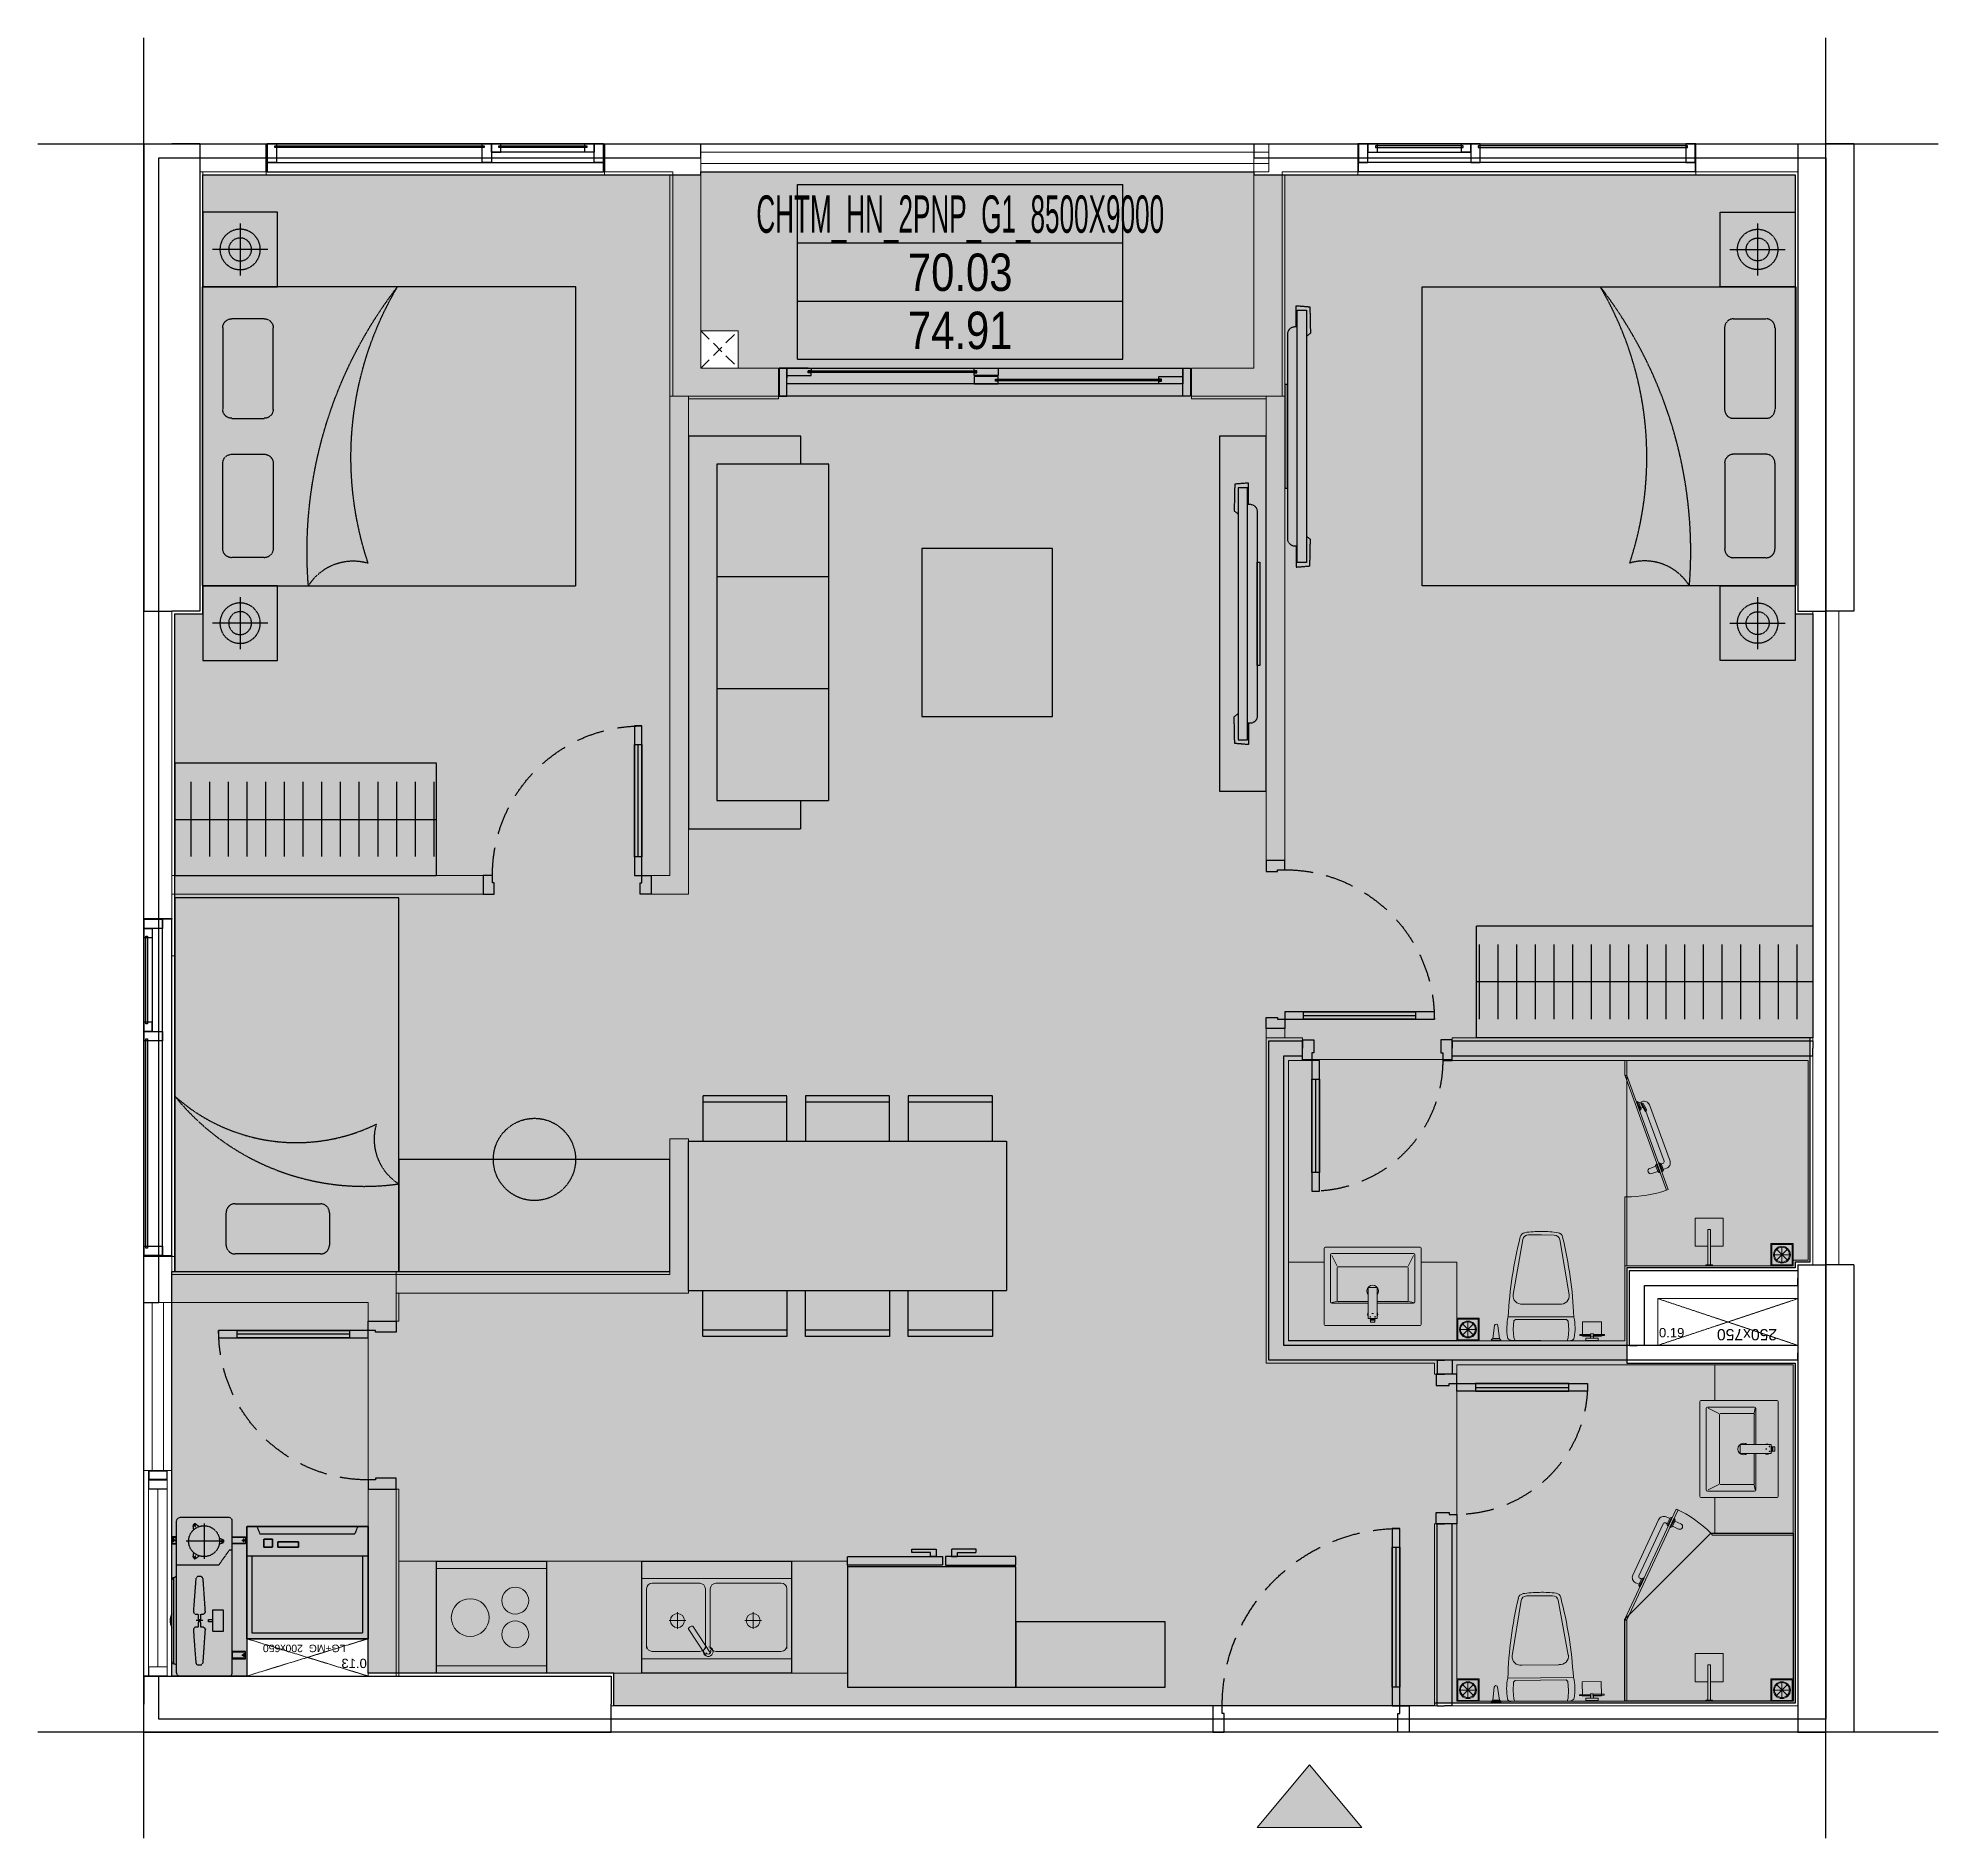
# Model space of a CAD drawing. Header units: millimetres. Extents: x -567 to 9600, y -567 to 9067.
import ezdxf
from ezdxf.enums import TextEntityAlignment as Align

# ---------------------------------------------------------------- set-up
doc = ezdxf.new("R2010")
doc.units = ezdxf.units.MM
for name, pattern in [('3PN B$0$HIDDENX2', [0.75, 0.5, -0.25]), ('DHDASHED4', [1.6, 0.8, -0.8]), ('HIDDEN', [9.525, 6.35, -3.175]), ('Xref Y2-Y4 ME$0$Xref MB Y2.Y4$0$Xr_truc thang N3 tang dien hinh$0$T-Can ho$0$HIDDEN3', [0.2, 0.1, -0.1])]:
    doc.linetypes.add(name, pattern=pattern)
doc.layers.get('0').update_dxf_attribs({"color": 231})
doc.layers.get('DefPoints').update_dxf_attribs({"color": 191})
doc.layers.add('2pn+g2', color=7, linetype='Continuous', true_color=0xeecdb4)
doc.layers.add('A-AREA-SPACE', color=130, linetype='Continuous', plot=False)
doc.layers.add('A-AREA-WALL-CENTER', color=210, linetype='Continuous', plot=False)
for name, color, linetype in [('A-CONC', 2, 'Continuous'), ('A-DOOR', 142, 'Continuous'), ('A-FURN', 251, 'DHDASHED4'), ('A-WALL', 1, 'Continuous')]:
    doc.layers.add(name, color=color, linetype=linetype)
for name, color, linetype, lineweight in [('A-EQPM', 127, 'Continuous', 9), ('A-FNSH', 253, 'Continuous', 9), ('A-Hatch mau co cau', 7, 'Continuous', 9), ('A-HIDD', 45, 'HIDDEN', 9), ('A-RAIL', 153, 'Continuous', 9), ('A-Truc ky thuat', 162, 'Continuous', 0), ('A-WALL-INT', 31, 'Continuous', 20), ('A-WALL-PRTN', 6, 'Continuous', 9)]:
    doc.layers.add(name, color=color, linetype=linetype, lineweight=lineweight)
doc.styles.add('VTK_Arial', font='arial.ttf', dxfattribs={"width": 0.8})
doc.styles.add('Xref Y2-Y4 ME$0$Xref MB Y2.Y4$0$Xr_truc thang N3 tang dien hinh$0$T-Can ho$0$Arial', font='arial.ttf')

# ---------------------------------------------------------------- blocks, each defined once
blk = doc.blocks.new('DT-CAN')
at = {"layer": 'DefPoints'}
for p, q in [((-871, 0), (871, 0)), ((-871, -934), (-871, 0)), ((871, -934), (871, 0)), ((-871, -311), (871, -311)), ((-871, -623), (871, -623)), ((-871, -934), (871, -934))]:
    blk.add_line(p, q, dxfattribs=at)
at = {"layer": 'DefPoints', "color": 7, "style": 'VTK_Arial', "width": 0.5}
blk.add_attdef('LOAICAN', text='', height=200, dxfattribs=at).set_placement((0, -258), align=Align.CENTER)
at = {"layer": 'DefPoints', "color": 5, "style": 'VTK_Arial', "width": 0.8}
blk.add_attdef('DT-TT', text='', height=200, dxfattribs=at).set_placement((0, -569), align=Align.CENTER)
at = {"layer": 'DefPoints', "color": 6, "style": 'VTK_Arial', "width": 0.8}
blk.add_attdef('DT-TIM', text='', height=200, dxfattribs=at).set_placement((0, -880), align=Align.CENTER)
blk = doc.blocks.new('*U42')
blk.add_lwpolyline([(0, 0), (0, 250), (750, 250), (750, 0)], close=True)
at = {"linetype": 'Xref Y2-Y4 ME$0$Xref MB Y2.Y4$0$Xr_truc thang N3 tang dien hinh$0$T-Can ho$0$HIDDEN3'}
for points in [[(0, 0), (750, 250)], [(0, 250), (750, 0)]]:
    blk.add_lwpolyline(points, dxfattribs=at)
at = {"style": 'Xref Y2-Y4 ME$0$Xref MB Y2.Y4$0$Xr_truc thang N3 tang dien hinh$0$T-Can ho$0$Arial'}
blk.add_text('0.19', height=50, dxfattribs=at).set_placement((7, 43))
blk.add_attdef('--', text='', height=88, dxfattribs=at).set_placement((127, 190), align=Align.MIDDLE_CENTER)
blk = doc.blocks.new('*U8')
blk.add_lwpolyline([(0, 0), (0, 200), (650, 200), (650, 0)], close=True)
at = {"linetype": 'Xref Y2-Y4 ME$0$Xref MB Y2.Y4$0$Xr_truc thang N3 tang dien hinh$0$T-Can ho$0$HIDDEN3'}
for points in [[(0, 0), (650, 200)], [(0, 200), (650, 0)]]:
    blk.add_lwpolyline(points, dxfattribs=at)
at = {"style": 'Xref Y2-Y4 ME$0$Xref MB Y2.Y4$0$Xr_truc thang N3 tang dien hinh$0$T-Can ho$0$Arial'}
blk.add_text('0.13', height=50, dxfattribs=at).set_placement((7, 43))
blk.add_attdef('--', text='', height=88, dxfattribs=at).set_placement((127, 190), align=Align.MIDDLE_CENTER)
blk = doc.blocks.new('*U44')
at = {"linetype": 'HIDDEN', "ltscale": 0.3}
for p, q in [((86, 500), (86, 101)), ((186, 500), (186, 101)), ((286, 500), (286, 101)), ((386, 500), (386, 101)), ((486, 500), (486, 101)), ((586, 500), (586, 101)), ((686, 500), (686, 101)), ((786, 500), (786, 101)), ((886, 500), (886, 101)), ((986, 500), (986, 101)), ((1086, 500), (1086, 101)), ((1186, 500), (1186, 101)), ((1286, 500), (1286, 101)), ((1386, 500), (1386, 101)), ((0, 300), (1400, 300))]:
    blk.add_line(p, q, dxfattribs=at)
blk.add_lwpolyline([(0, 0), (1400, 0), (1400, 600), (0, 600)], close=True, dxfattribs=at)
blk = doc.blocks.new('*U39')
at = {"linetype": 'HIDDEN', "ltscale": 0.3}
for p, q in [((-750, -150), (-750, -1950)), ((-150, -150), (-750, -150)), ((-150, -1950), (-150, -150)), ((-150, -750), (-750, -750)), ((-150, -1350), (-750, -1350)), ((-750, -1950), (-150, -1950))]:
    blk.add_line(p, q, dxfattribs=at)
blk.add_lwpolyline([(-600, -1950), (-600, -2100), (0, -2100), (0, 0), (-600, 0), (-600, -150)], dxfattribs=at)
blk = doc.blocks.new('*U36')
at = {"linetype": 'HIDDEN', "ltscale": 0.3}
for p, q in [((650, 0), (0, 0)), ((0, 0), (0, -600)), ((0, 0), (0, -444)), ((0, 0), (650, 0)), ((650, -600), (650, 0)), ((650, 0), (650, -444)), ((30, -30), (620, -30)), ((30, -444), (30, -30)), ((620, -30), (620, -444)), ((0, -600), (0, -444)), ((650, -444), (0, -444)), ((620, -444), (30, -444)), ((373, -490), (373, -518)), ((484, -490), (373, -490)), ((484, -518), (484, -490)), ((512, -490), (512, -532)), ((558, -490), (512, -490)), ((558, -532), (558, -490)), ((650, -600), (650, -444)), ((0, -600), (650, -600)), ((0, -600), (650, -600)), ((56, -600), (72, -560)), ((72, -560), (578, -560)), ((373, -518), (484, -518)), ((512, -532), (558, -532)), ((578, -560), (594, -600))]:
    blk.add_line(p, q, dxfattribs=at)
for points in [[(650, -600), (0, -600), (0, 0), (650, 0)], [(650, -600), (0, -600), (0, -444), (0, 0), (650, 0), (650, -444)], [(30, -444), (30, -30), (620, -30), (620, -444)], [(484, -518), (373, -518), (373, -490), (484, -490)], [(558, -532), (512, -532), (512, -490), (558, -490)]]:
    blk.add_lwpolyline(points, close=True, dxfattribs=at)
blk = doc.blocks.new('*U90')
at = {"linetype": 'HIDDEN', "ltscale": 0.3, "extrusion": (0, 0, -1)}
for p, q in [((212, 740), (343, 740)), ((212, 721), (212, 740)), ((312, 721), (212, 721)), ((312, 700), (312, 721)), ((343, 740), (343, 700)), ((556, 740), (425, 740)), ((425, 740), (425, 700)), ((456, 700), (456, 721)), ((456, 721), (556, 721)), ((556, 721), (556, 740)), ((0, 700), (376, 700)), ((0, 654), (0, 700)), ((376, 654), (0, 654)), ((0, 0), (0, 645)), ((0, 645), (900, 645)), ((343, 700), (312, 700)), ((376, 700), (376, 654)), ((900, 700), (392, 700)), ((392, 700), (392, 654)), ((392, 654), (900, 654)), ((425, 700), (456, 700)), ((900, 654), (900, 700)), ((900, 645), (900, 0)), ((900, 0), (0, 0))]:
    blk.add_line(p, q, dxfattribs=at)
blk = doc.blocks.new('F-PN-GIUONG-2000X1600')
at = {"linetype": 'HIDDEN', "ltscale": 0.3}
for p, q in [((111, -198), (111, -656)), ((333, -151), (159, -151)), ((380, -656), (380, -198)), ((159, -704), (333, -704)), ((159, -896), (333, -896)), ((111, -1381), (111, -944)), ((380, -944), (380, -1381)), ((333, -1429), (159, -1429))]:
    blk.add_line(p, q, dxfattribs=at)
blk.add_lwpolyline([(2000, 0), (2000, -1600), (0, -1600), (0, 0), (2000, 0)], dxfattribs=at)
for centre, radius, start, end in [((2879, -183), 2317, 175.4814, 217.72), ((809, 149), 282, 212.0382, 286.6668), ((159, -198), 47.8, 90, 180), ((333, -198), 47.8, 0, 90), ((2591, -688), 1794, 161.5628, 210.5744), ((159, -656), 47.8, 180, 270), ((333, -656), 47.8, 270, 0), ((159, -944), 47.8, 90, 180), ((333, -944), 47.8, 0, 90), ((159, -1381), 47.8, 180, 270), ((333, -1381), 47.8, 270, 0)]:
    blk.add_arc(centre, radius, start, end, dxfattribs=at)
blk = doc.blocks.new('E-BEP-BEP-03LO')
at = {"ltscale": 0.3}
blk.add_lwpolyline([(560, -590), (40, -590), (40, 0), (560, 0)], close=True, dxfattribs=at)
for centre, radius in [((298, -181), 101), ((208, -422), 72), ((389, -422), 72)]:
    blk.add_circle(centre, radius, dxfattribs=at)
at = {"layer": 'DefPoints', "color": 250, "linetype": 'HIDDEN', "ltscale": 0.3}
blk.add_lwpolyline([(0, 0), (600, 0), (600, -590), (0, -590)], close=True, dxfattribs=at)
blk = doc.blocks.new('E-BEP-BORUABAT-02')
at = {"ltscale": 0.3}
for p, q in [((25, -452), (25, -132)), ((55, -117), (405, -117)), ((435, -452), (435, -132)), ((460, -452), (460, -132)), ((745, -117), (490, -117)), ((775, -452), (775, -132)), ((405, -482), (56, -482)), ((490, -482), (744, -482))]:
    blk.add_line(p, q, dxfattribs=at)
at = {"ltscale": 0.3, "extrusion": (-1.67159e-29, -3.30872e-24, -1)}
for p, q in [((160, -282), (250, -282)), ((205, -237), (205, -327)), ((655, -282), (565, -282)), ((610, -237), (610, -327))]:
    blk.add_line(p, q, dxfattribs=at)
at = {"ltscale": 0.3}
blk.add_lwpolyline([(800, -507), (0, -507), (0, -77), (800, -77)], close=True, dxfattribs=at)
for points in [[(457, -94), (552, -239)], [(527, -253), (433, -108)]]:
    blk.add_lwpolyline(points, dxfattribs=at)
for centre in [(205, -282), (610, -282)]:
    blk.add_circle(centre, 37.5, dxfattribs=at)
for centre, radius, start, end in [((445, -116), 25.7, 331.8915, 264.7733), ((55, -147), 30, 89.9997, 179.9997), ((405, -147), 30.1, 0.1202, 89.9498), ((445, -116), 14.2, 29.7349, 209.7349), ((490, -147), 30.1, 90.0496, 179.8793), ((745, -147), 30, 359.9997, 89.9997), ((528, -226), 26.9, 267.8441, 331.6257), ((55, -452), 30.4, 180.8098, 270.1366), ((404, -451), 30.8, 270.6184, 358.5045), ((491, -451), 30.8, 181.4949, 269.381), ((745, -452), 30.4, 269.8628, 359.1896)]:
    blk.add_arc(centre, radius, start, end, dxfattribs=at)
at = {"layer": 'DefPoints', "color": 250, "linetype": 'HIDDEN', "ltscale": 0.3}
blk.add_lwpolyline([(800, -600), (0, -600), (0, 0), (800, 0)], close=True, dxfattribs=at)
blk = doc.blocks.new('E-CHUNG-CUCNONG-DH')
at = {"linetype": 'HIDDEN', "ltscale": 0.3}
for p, q in [((293, 314), (312, 314)), ((302, 304), (302, 323)), ((221, 195), (205, 205)), ((218, 208), (208, 192)), ((298, 57), (298, 246)), ((374, 195), (390, 205)), ((387, 192), (377, 208)), ((-127, 158), (-127, 194)), ((392, 151), (203, 151)), ((288, 54), (307, 54)), ((298, 63), (298, 44)), ((-302, -61), (-321, -61)), ((-312, -52), (-312, -71)), ((293, -61), (312, -61)), ((302, -52), (302, -71))]:
    blk.add_line(p, q, dxfattribs=at)
for points in [[(-364, 300), (-358, 314, -0.306678), (-345, 323), (90, 323, -0.306678), (103, 314), (109, 300)], [(219, 177), (206, 194, -0.677033), (215, 209), (236, 206)], [(359, 206), (380, 209, -0.677033), (389, 194), (376, 177)], [(314, 70), (306, 50, -0.677033), (289, 50), (281, 70)]]:
    blk.add_lwpolyline(points, format="xyb", dxfattribs=at)
for points in [[(103, 314), (-358, 314)], [(286, 323), (286, 300)], [(318, 323), (318, 300)], [(250, 0), (250, 16), (170, 73), (170, 300)], [(-134, 106), (-134, 128), (-121, 128), (-121, 106)], [(-328, -71), (-328, 0)], [(-296, -71), (-296, 0)], [(286, -71), (286, 0)], [(318, -71), (318, 0)]]:
    blk.add_lwpolyline(points, dxfattribs=at)
for points in [[(283, 300), (321, 300), (321, 323), (283, 323)], [(-183, 47), (-72, 47), (-72, 106), (-183, 106)], [(283, 0), (321, 0), (321, -71), (283, -71)], [(-293, 0), (-331, 0), (-331, -71), (-293, -71)]]:
    blk.add_lwpolyline(points, close=True, dxfattribs=at)
blk.add_lwpolyline([(-406, 0), (406, 0, 0.414214), (425, 19), (425, 276, 0.414214), (401, 300), (-401, 300, 0.414214), (-425, 276), (-425, 19, 0.414214)], format="xyb", close=True, dxfattribs=at)
for centre, radius in [((302, 314), 4.72), ((298, 151), 82.6), ((-312, -61), 4.72), ((302, -61), 4.72)]:
    blk.add_circle(centre, radius, dxfattribs=at)
blk.add_arc((-127, 257), 75.6, 61.0445, 118.9555, dxfattribs=at)
for points, weights, knots in [([(-162, 193), (-162, 188), (-162, 183), (-148, 183), (-134, 183), (-134, 176), (-134, 169), (-148, 169), (-162, 169), (-162, 164), (-162, 159), (-162, 152), (-167, 148), (-171, 144), (-177, 144), (-264, 150), (-351, 156), (-364, 158), (-364, 171), (-364, 176), (-364, 181), (-364, 194), (-351, 195), (-264, 202), (-177, 208), (-171, 208), (-167, 204), (-162, 200), (-162, 193)], [1, 1, 1, 1, 1, 1, 1, 1, 1, 1, 1, 0.916058650995, 1, 0.916058650995, 1, 1, 1, 0.734760240583, 1, 1, 1, 0.734760240583, 1, 1, 1, 0.916058650995, 1, 0.916058650995, 1], [0, 0, 0, 1, 1, 2, 2, 3, 3, 4, 4, 5, 5, 5.825313, 5.825313, 6.650626, 6.650626, 7.650626, 7.650626, 9.141593, 9.141593, 10.141593, 10.141593, 11.632559, 11.632559, 12.632559, 12.632559, 13.457872, 13.457872, 14.283185, 14.283185, 14.283185]), ([(96, 156), (9, 150), (-78, 144), (-84, 144), (-88, 148), (-93, 152), (-93, 159), (-93, 164), (-93, 169), (-107, 169), (-121, 169), (-121, 176), (-121, 183), (-107, 183), (-93, 183), (-93, 188), (-93, 193), (-93, 200), (-88, 204), (-84, 208), (-78, 208), (9, 202), (96, 195), (109, 194), (109, 181), (109, 176), (109, 171), (109, 158), (96, 156)], [1, 1, 1, 0.916058650995, 1, 0.916058650995, 1, 1, 1, 1, 1, 1, 1, 1, 1, 1, 1, 0.916058650995, 1, 0.916058650995, 1, 1, 1, 0.734760240583, 1, 1, 1, 0.734760240583, 1], [0, 0, 0, 1, 1, 1.825313, 1.825313, 2.650626, 2.650626, 3.650626, 3.650626, 4.650626, 4.650626, 5.650626, 5.650626, 6.650626, 6.650626, 7.650626, 7.650626, 8.475939, 8.475939, 9.301253, 9.301253, 10.301253, 10.301253, 11.792219, 11.792219, 12.792219, 12.792219, 14.283185, 14.283185, 14.283185])]:
    blk.add_rational_spline(points, weights, degree=2, knots=knots, dxfattribs=at)
blk = doc.blocks.new('E-VS-VOISENTAM-01')
at = {"color": 0}
blk.add_lwpolyline([(-105, -8), (-105, -75), (-255, -75), (-255, 75), (-105, 75), (-105, 7)], dxfattribs=at)
for points in [[(-195, -8), (-6, -8), (-6, 7), (-195, 7)], [(-6, -18), (0, -18), (0, 18), (-6, 18)]]:
    blk.add_lwpolyline(points, close=True, dxfattribs=at)
blk = doc.blocks.new('E-VS-LAVABO-01')
for p, q in [((-260, 420), (-450, 420)), ((-450, 420), (-450, 0)), ((450, 420), (260, 420)), ((450, 0), (450, 420)), ((-450, 0), (450, 0))]:
    blk.add_line(p, q)
at = {"extrusion": (0, 0, -1)}
for p, q in [((-260, 86), (-260, 494)), ((-254, 500), (254, 500)), ((-225, 206), (-225, 459)), ((-219, 465), (219, 465)), ((-190, 398), (-219, 454)), ((190, 398), (219, 454)), ((225, 459), (225, 206)), ((260, 494), (260, 86)), ((-190, 213), (-190, 389)), ((-184, 395), (184, 395)), ((190, 213), (190, 389)), ((-218, 203), (-192, 208)), ((-24, 208), (-184, 208)), ((-22, 284), (22, 284)), ((184, 208), (24, 208)), ((218, 203), (192, 208)), ((-24, 200), (-219, 200)), ((-25, 150), (-26, 150)), ((-24, 150), (-24, 152)), ((-15, 128), (-13, 128)), ((-12, 124), (-12, 128)), ((-12, 100), (-12, 114)), ((-10, 116), (-7, 116)), ((7, 116), (-7, 116)), ((5, 145), (-5, 145)), ((7, 116), (10, 116)), ((12, 124), (13, 124)), ((12, 100), (12, 114)), ((13, 126), (15, 126)), ((15, 124), (15, 124)), ((219, 200), (24, 200)), ((26, 150), (25, 150)), ((254, 80), (-254, 80)), ((10, 98), (-10, 98))]:
    blk.add_line(p, q, dxfattribs=at)
at = {"extrusion": (0, 0, -1), "flags": 128}
for points in [[(24, 119), (24, 282), (24, 282)], [(-24, 119), (-24, 282), (-24, 282)], [(-22, 117), (-16, 117), (16, 117), (22, 117)], [(12, 115), (14, 116), (16, 117)], [(13, 129), (15, 129), (15, 128), (13, 128), (13, 124), (15, 124), (15, 124), (13, 124), (15, 124)], [(11, 114), (10, 114), (-10, 114), (-11, 114)], [(10, 108), (0, 108), (-10, 108)], [(-16, 117), (-14, 116), (-12, 115)]]:
    blk.add_lwpolyline(points, dxfattribs=at)
for points in [[(22, 284), (-22, 284)], [(-12, 129), (-12, 124), (-13, 124), (-13, 126), (-15, 126), (-15, 124), (-15, 124), (-15, 129), (-15, 129), (-15, 127), (-13, 127), (-13, 129)]]:
    blk.add_lwpolyline(points, close=True, dxfattribs=at)
at = {"extrusion": (0, 0, -1)}
for centre, radius, start, end in [((254, 494), 6, 0, 90), ((219, 459), 6, 0, 90), ((-219, 459), 6, 90, 180), ((-254, 494), 6, 90, 180), ((184, 389), 6, 0, 90), ((-184, 389), 6, 90, 180), ((219, 206), 6, 270, 0), ((184, 213), 6, 270, 0), ((0, 265), 31, 320.6269, 219.3731), ((22, 282), 1.99, 0.2151, 90.2135), ((-22, 282), 1.99, 89.7865, 179.7849), ((-184, 213), 6, 180, 270), ((-219, 206), 6, 180, 270), ((0, 140), 27.5, 330.7771, 28.2841), ((0, 140), 26.5, 334.9124, 24.2207), ((22, 119), 2, 270, 0), ((13, 128), 0.298, 89.7865, 179.7849), ((13, 124), 0.298, 180.2151, 270.2135), ((13, 124), 0.298, 180.2151, 270.2135), ((10, 114), 2, 40.2156, 90), ((10, 114), 2, 0, 39.6447), ((11, 113), 1.5, 0, 90), ((11, 110), 1.5, 270, 0), ((-10, 114), 2, 90, 139.5327), ((-11, 113), 1.5, 90, 180), ((-11, 110), 1.5, 180, 270), ((-10, 114), 2, 140.3628, 180), ((-22, 119), 2, 180, 270), ((0, 140), 27.5, 151.6482, 209.2229), ((0, 140), 26.5, 154.6839, 205.0876), ((254, 86), 6, 270, 0), ((10, 100), 2, 270, 0), ((-10, 100), 2, 180, 270), ((-254, 86), 6, 180, 270)]:
    blk.add_arc(centre, radius, start, end, dxfattribs=at)
for centre, major_axis, start_param, end_param in [((-22, 282), (2, 0), 1.570796, 3.141593), ((22, 282), (-2, 0), 3.141593, 4.712389)]:
    blk.add_ellipse(centre, major_axis=major_axis, ratio=0.984382, start_param=start_param, end_param=end_param)
for points, knots in [([(-24, 151), (-24, 151), (-24, 151), (-24, 153), (-24, 154), (-24, 156), (-24, 158), (-24, 159), (-24, 160)], [0, 0, 0, 0, 0.170042, 0.387138, 0.569985, 0.748798, 0.931358, 1, 1, 1, 1]), ([(-10, 108), (-11, 108), (-11, 108), (-11, 108), (-11, 108), (-11, 108), (-11, 108)], [0, 0, 0, 0, 0.250855, 0.500152, 0.749125, 1, 1, 1, 1]), ([(10, 108), (11, 108), (11, 108), (11, 108), (11, 108), (11, 108), (11, 108)], [0, 0, 0, 0, 0.250855, 0.500152, 0.749125, 1, 1, 1, 1]), ([(24, 151), (24, 151), (24, 151), (24, 153), (24, 154), (24, 156), (24, 158), (24, 159), (24, 160)], [0, 0, 0, 0, 0.170042, 0.387138, 0.569985, 0.748798, 0.931358, 1, 1, 1, 1])]:
    blk.add_open_spline(points, degree=3, knots=knots)
blk = doc.blocks.new('E-VS-BONCAU-01')
for p, q in [((-146, -14), (-140, 1)), ((-149, -57), (-146, -14)), ((-146, -104), (-149, -57)), ((145, -15), (148, -58)), ((148, -58), (145, -105)), ((213, -1), (265, -1)), ((222, -10), (257, -10)), ((230, -79), (222, -10)), ((257, -10), (248, -79)), ((0, -126), (-176, -126)), ((-137, -112), (-146, -104)), ((0, -113), (-137, -112)), ((-100, -194), (98, -195)), ((136, -113), (0, -113)), ((0, -126), (0, -126)), ((175, -127), (0, -126)), ((145, -105), (136, -113)), ((-151, -245), (-101, -540)), ((149, -246), (97, -541)), ((-71, -564), (-2, -565)), ((-2, -565), (67, -565))]:
    blk.add_line(p, q)
for points in [[(-307, -12), (-240, -12), (-240, 0), (-307, 0)], [(-325, -101), (-223, -101), (-223, -24), (-325, -24)], [(-281, -36), (-281, -12), (-266, -12), (-266, -36)]]:
    blk.add_lwpolyline(points, close=True)
for points in [[(160, -1), (0, 0), (-160, 1)], [(140, -1), (145, -15)]]:
    blk.add_lwpolyline(points)
for points in [[(-337, -33), (-281, -33), (-281, -27), (-337, -27, 1)], [(-211, -33), (-266, -33), (-266, -27), (-211, -27, -1)]]:
    blk.add_lwpolyline(points, format="xyb", close=True)
for centre, radius, start, end in [((225, 3), 12.8, 195.9303, 253.6299), ((239, -79), 8.72, 179.7801, 359.7801), ((253, 3), 12.8, 285.9303, 343.6299)]:
    blk.add_arc(centre, radius, start, end)
for centre, major_axis, ratio, start_param, end_param in [((-160, -18), (-12.9, -12.8), 1, 3.926991, 5.363819), ((-160, -18), (-12.9, -12.8), 1, 3.926991, 5.363819), ((-160, -18), (-12.9, -12.8), 1, 3.926991, 5.363819), ((160, -19), (-12.9, -12.8), 1, 2.490163, 3.926991), ((160, -19), (-12.9, -12.8), 1, 2.490163, 3.926991), ((-310, -60), (-492, 12), 0.754969, 2.992228, 3.290957), ((1639, -88), (-276, 1956), 0.917923, 1.461172, 1.68042), ((-106, -240), (-32.1, 32.3), 1, 5.374496, 7.190108), ((104, -240), (-32.3, -32.1), 1, 2.23467, 4.050282), ((-86, -546), (-22.1, -22), 1, -0.518895, 0.614897), ((-86, -546), (-22.1, -22), 1, -0.518895, 0.614897), ((-71, -533), (-21.8, 21.9), 1, 0.993435, 2.351364), ((-10, -28), (-394, -391), 1, 0.641923, 0.802984), ((-10, -28), (-394, -391), 1, 0.641923, 0.802984), ((10, -28), (-391, 394), 1, 2.338609, 2.49967), ((10, -28), (-391, 394), 1, 2.338609, 2.49967), ((67, -534), (-21.8, 21.9), 1, 2.361025, 3.718954), ((82, -546), (-22.1, -22), 1, 0.955899, 2.089692), ((82, -546), (-22.1, -22), 1, 0.955899, 2.089692)]:
    blk.add_ellipse(centre, major_axis=major_axis, ratio=ratio, start_param=start_param, end_param=end_param)
at = {"extrusion": (0, 0, -1)}
for centre, major_axis, ratio, start_param, end_param in [((309, -62), (492, 8), 0.754969, 2.992228, 3.290957), ((-1640, -75), (-291, -1954), 0.917923, 4.602765, 4.822013)]:
    blk.add_ellipse(centre, major_axis=major_axis, ratio=ratio, start_param=start_param, end_param=end_param, dxfattribs=at)
blk = doc.blocks.new('*U33')
for p, q in [((0, -1100), (0, -80)), ((0, -1100), (0, -100)), ((-103, -271), (-78, -228)), ((-72, -267), (-55, -220)), ((-175, -548), (-192, -595)), ((-158, -555), (-175, -602))]:
    blk.add_line(p, q)
for points in [[(0, 0), (0, -80), (10, -80), (10, 0), (0, 0)], [(-100, -273), (-75, -230), (-78, -228), (-87, -230), (-106, -263), (-103, -271), (-100, -273)], [(-68, -268), (-51, -221), (-55, -220), (-63, -223), (-76, -259), (-72, -267), (-68, -268)], [(-171, -550), (-188, -597), (-192, -595), (-196, -588), (-183, -552), (-175, -548), (-171, -550)], [(-162, -553), (-179, -600), (-175, -602), (-167, -598), (-154, -562), (-158, -555), (-162, -553)], [(0, -730), (0, -1100), (10, -1100), (10, -730), (0, -730)]]:
    blk.add_lwpolyline(points)
blk.add_lwpolyline([(0, -80), (9, -83), (-213, -694), (-222, -691)], close=True)
for points in [[(-194, -584), (-213, -577, -0.414214), (-231, -539), (-121, -238, -0.414214), (-83, -220), (-64, -227), (-74, -255), (-84, -252, 0.414214), (-97, -258), (-199, -540, 0.414214), (-193, -552), (-184, -556), (-194, -584)], [(-166, -594), (-133, -606, 1), (-123, -578), (-156, -566), (-166, -594)]]:
    blk.add_lwpolyline(points, format="xyb")
at = {"ltscale": 5}
blk.add_arc((0, -80), 650, 250.8717, 270.3104, dxfattribs=at)
blk = doc.blocks.new('*U45')
blk.add_line((3040, 150), (0, 150))
for points in [[(0, 150), (3040, 150), (3040, 0), (0, 0)], [(0, 105), (3040, 105), (3040, 45), (0, 45)]]:
    blk.add_lwpolyline(points, close=True)
blk = doc.blocks.new('*U37')
at = {"ltscale": 0.3}
blk.add_lwpolyline([(600, 2400), (0, 2400), (0, 0), (600, 0)], close=True, dxfattribs=at)
blk = doc.blocks.new('*U41')
at = {"linetype": 'HIDDEN', "ltscale": 0.3}
for points in [[(1900, 0), (1900, -250), (0, -250), (0, 0)], [(1625, -100), (1625, -150), (275, -150), (275, -100)], [(673, -34), (673, -48), (1227, -48), (1227, -34)]]:
    blk.add_lwpolyline(points, close=True, dxfattribs=at)
for points in [[(364, -94), (250, -94), (256, -168), (399, -171), (415, -150)], [(1536, -94), (1650, -94), (1644, -168), (1501, -171), (1485, -150)]]:
    blk.add_lwpolyline(points, dxfattribs=at)
blk.add_lwpolyline([(1536, -100), (1536, -86, 0.414214), (1497, -48), (403, -48, 0.414214), (364, -86), (364, -100)], format="xyb", close=True, dxfattribs=at)
blk = doc.blocks.new('F-PK-BANSOAN-01')
at = {"linetype": 'HIDDEN', "ltscale": 0.3}
blk.add_lwpolyline([(-700, -900), (-700, 0), (0, 0), (0, -900)], close=True, dxfattribs=at)
blk = doc.blocks.new('*U40')
at = {"linetype": 'HIDDEN', "ltscale": 0.3}
for p, q in [((75, 644), (75, 400)), ((525, 644), (75, 644)), ((525, 400), (525, 644)), ((1075, 644), (625, 644)), ((625, 644), (625, 400)), ((1075, 400), (1075, 644)), ((1625, 644), (1175, 644)), ((1175, 644), (1175, 400)), ((1625, 400), (1625, 644)), ((75, 609), (525, 609)), ((625, 609), (1075, 609)), ((1175, 609), (1625, 609)), ((1700, 400), (0, 400)), ((0, 400), (0, -400)), ((1700, -400), (1700, 400)), ((0, -400), (1700, -400)), ((75, -644), (75, -400)), ((525, -400), (525, -644)), ((625, -644), (625, -400)), ((1075, -400), (1075, -644)), ((1175, -644), (1175, -400)), ((1625, -400), (1625, -644)), ((525, -609), (75, -609)), ((1075, -609), (625, -609)), ((1625, -609), (1175, -609)), ((525, -644), (75, -644)), ((1075, -644), (625, -644)), ((1625, -644), (1175, -644))]:
    blk.add_line(p, q, dxfattribs=at)
blk = doc.blocks.new('F-PK-TV-01')
at = {"linetype": 'HIDDEN', "ltscale": 0.3}
for points in [[(0, -114), (0, 0), (-74, -6), (-77, -148), (-56, -165)], [(0, -1285), (0, -1399), (-74, -1393), (-77, -1251), (-56, -1234)]]:
    blk.add_lwpolyline(points, dxfattribs=at)
for points in [[(-6, -1375), (-56, -1375), (-56, -25), (-6, -25)], [(60, -423), (46, -423), (46, -977), (60, -977)]]:
    blk.add_lwpolyline(points, close=True, dxfattribs=at)
blk.add_lwpolyline([(-6, -1285), (7, -1285, 0.414214), (46, -1247), (46, -152, 0.414214), (7, -114), (-6, -114)], format="xyb", close=True, dxfattribs=at)
blk = doc.blocks.new('F-PN-DONGIUONG-01')
at = {"linetype": 'HIDDEN', "ltscale": 0.3}
for p, q in [((-200, -348), (-200, -52)), ((-339, -200), (-61, -200))]:
    blk.add_line(p, q, dxfattribs=at)
blk.add_lwpolyline([(0, -400), (-400, -400), (-400, 0), (0, 0)], close=True, dxfattribs=at)
for radius in [108, 61.3]:
    blk.add_circle((-200, -200), radius, dxfattribs=at)
blk = doc.blocks.new('*U31')
at = {"linetype": 'HIDDEN', "ltscale": 0.3}
for p, q in [((86, 500), (86, 101)), ((186, 500), (186, 101)), ((286, 500), (286, 101)), ((386, 500), (386, 101)), ((486, 500), (486, 101)), ((586, 500), (586, 101)), ((686, 500), (686, 101)), ((786, 500), (786, 101)), ((886, 500), (886, 101)), ((986, 500), (986, 101)), ((1086, 500), (1086, 101)), ((1186, 500), (1186, 101)), ((1286, 500), (1286, 101)), ((1386, 500), (1386, 101)), ((1486, 500), (1486, 101)), ((1586, 500), (1586, 101)), ((1686, 500), (1686, 101)), ((1786, 500), (1786, 101)), ((0, 300), (1800, 300))]:
    blk.add_line(p, q, dxfattribs=at)
blk.add_lwpolyline([(0, 0), (1800, 0), (1800, 600), (0, 600)], close=True, dxfattribs=at)
blk = doc.blocks.new('E-CHUNG-GATHOATSAN-01')
at = {"ltscale": 2}
for p, q in [((100, 60), (20, 60)), ((88, 88), (32, 32)), ((88, 32), (32, 88)), ((60, 20), (60, 100))]:
    blk.add_line(p, q, dxfattribs=at)
for points in [[(120, 120), (0, 120), (0, 0), (120, 0)], [(115, 115), (5, 115), (5, 5), (115, 5)]]:
    blk.add_lwpolyline(points, close=True, dxfattribs=at)
for radius in [45, 40]:
    blk.add_circle((60, 60), radius, dxfattribs=at)
blk = doc.blocks.new('*U43')
at = {"linetype": 'HIDDEN', "ltscale": 0.3}
blk.add_lwpolyline([(0, 0), (350, 0), (350, -800), (0, -800)], close=True, dxfattribs=at)
blk = doc.blocks.new('*U48')
at = {"linetype": 'HIDDEN', "ltscale": 0.3}
blk.add_line((2160, 85), (40, 85), dxfattribs=at)
for p, q in [((158, 15), (158, 24)), ((1161, 60), (1161, 69))]:
    blk.add_line(p, q)
blk.add_lwpolyline([(0, 0), (2200, 0), (2200, 150), (0, 150)], close=True)
for points in [[(40, 54), (40, 0), (0, 0), (0, 150), (40, 150), (40, 0), (40, 0), (40, 54)], [(2160, 54), (2160, 0), (2200, 0), (2200, 150), (2160, 150), (2160, 0), (2160, 0), (2160, 54)], [(155, 0), (40, 0), (40, 10), (40, 10), (40, 40), (155, 40), (162, 40), (170, 40), (170, 25), (155, 25), (155, 15)], [(155, 0), (162, 0), (170, 0), (170, 15), (155, 15)], [(158, 15), (1054, 15), (1054, 24), (158, 24)], [(1172, 45), (1042, 45), (1042, 45), (1042, 45), (1042, 85), (1157, 85), (1164, 85), (1172, 85), (1172, 70), (1157, 70), (1157, 60), (1172, 60), (1172, 45)], [(1042, 0), (1172, 0), (1172, 0), (1172, 0), (1172, 40), (1057, 40), (1050, 40), (1042, 40), (1042, 25), (1057, 25), (1057, 15), (1042, 15), (1042, 0)], [(1161, 60), (2042, 60), (2042, 69), (1161, 69)], [(2160, 45), (2160, 45), (2160, 85), (2045, 85), (2038, 85), (2030, 85), (2030, 70), (2045, 70), (2045, 60)], [(2045, 60), (2030, 60), (2030, 45), (2160, 45), (2160, 45), (2160, 45), (2160, 45)]]:
    blk.add_lwpolyline(points)
blk = doc.blocks.new('*U49')
blk.add_line((0, -150), (1800, -150))
at = {"ltscale": 2000}
for points in [[(0, 0), (0, -150), (-5, -150), (-5, 0)], [(1805, 0), (1805, -150), (1800, -150), (1800, 0)]]:
    blk.add_lwpolyline(points, close=True, dxfattribs=at)
for points in [[(1800, 0), (0, 0), (0, -100), (1800, -100)], [(0, 0), (50, 0), (50, -100), (0, -100)], [(1150, 0), (1200, 0), (1200, -100), (1150, -100)], [(1200, 0), (1750, 0), (1750, -45), (1200, -45)], [(1250, 0), (1200, 0), (1200, -45), (1250, -45)], [(1700, 0), (1750, 0), (1750, -45), (1700, -45)], [(1750, 0), (1800, 0), (1800, -100), (1750, -100)], [(40, -10), (1160, -10), (1160, -20), (40, -20)], [(1240, -10), (1710, -10), (1710, -20), (1240, -20)]]:
    blk.add_lwpolyline(points, close=True)
blk = doc.blocks.new('*U51')
blk.add_line((-100, 70), (-850, 70))
for points in [[(140, 1050), (140, 990), (40, 990), (40, 1000), (0, 1000), (0, 1050)], [(0, 50), (-950, 50), (-950, 90), (0, 90)], [(-100, 50), (-100, 90), (-850, 90), (-850, 50)], [(140, 0), (140, 60), (40, 60), (40, 50), (0, 50), (0, 0)]]:
    blk.add_lwpolyline(points, close=True)
at = {"linetype": '3PN B$0$HIDDENX2', "ltscale": 300}
blk.add_arc((0, 50), 950, 90, 180, dxfattribs=at)
blk = doc.blocks.new('*U52')
blk.add_line((-100, 70), (-700, 70))
for points in [[(100, 900), (100, 840), (40, 840), (40, 850), (0, 850), (0, 900)], [(0, 50), (-800, 50), (-800, 90), (0, 90)], [(-100, 50), (-100, 90), (-700, 90), (-700, 50)], [(100, 0), (100, 60), (40, 60), (40, 50), (0, 50), (0, 0)]]:
    blk.add_lwpolyline(points, close=True)
at = {"linetype": '3PN B$0$HIDDENX2', "ltscale": 300}
blk.add_arc((0, 50), 800, 90, 180, dxfattribs=at)
blk = doc.blocks.new('*U59')
blk.add_line((-100, 70), (-600, 70))
for points in [[(110, 800), (110, 740), (40, 740), (40, 750), (0, 750), (0, 800)], [(0, 50), (-700, 50), (-700, 90), (0, 90)], [(-100, 50), (-100, 90), (-600, 90), (-600, 50)], [(110, 0), (110, 60), (40, 60), (40, 50), (0, 50), (0, 0)]]:
    blk.add_lwpolyline(points, close=True)
at = {"linetype": '3PN B$0$HIDDENX2', "ltscale": 300}
blk.add_arc((0, 50), 700, 90, 180, dxfattribs=at)
blk = doc.blocks.new('*U53')
blk.add_line((-100, -70), (-600, -70))
for points in [[(110, 0), (110, -60), (40, -60), (40, -50), (0, -50), (0, 0)], [(0, -50), (-700, -50), (-700, -90), (0, -90)], [(-100, -50), (-100, -90), (-600, -90), (-600, -50)], [(110, -800), (110, -740), (40, -740), (40, -750), (0, -750), (0, -800)]]:
    blk.add_lwpolyline(points, close=True)
at = {"linetype": '3PN B$0$HIDDENX2', "ltscale": 300}
blk.add_arc((0, -50), 700, 180, 270, dxfattribs=at)
blk = doc.blocks.new('*U54')
blk.add_line((-100, 70), (-700, 70))
for points in [[(150, 900), (150, 840), (40, 840), (40, 850), (0, 850), (0, 900)], [(0, 50), (-800, 50), (-800, 90), (0, 90)], [(-100, 50), (-100, 90), (-700, 90), (-700, 50)], [(150, 0), (150, 60), (40, 60), (40, 50), (0, 50), (0, 0)]]:
    blk.add_lwpolyline(points, close=True)
at = {"linetype": '3PN B$0$HIDDENX2', "ltscale": 300}
blk.add_arc((0, 50), 800, 90, 180, dxfattribs=at)
blk = doc.blocks.new('F-PN-GIUONG-2000X1200')
at = {"linetype": 'HIDDEN', "ltscale": 0.3}
for p, q in [((142, -275), (315, -275)), ((94, -780), (94, -323)), ((363, -323), (363, -780)), ((315, -828), (142, -828))]:
    blk.add_line(p, q, dxfattribs=at)
blk.add_lwpolyline([(0, 0), (0, -1200), (2000, -1200), (2000, 0)], close=True, dxfattribs=at)
for centre, radius, start, end in [((1762, -1014), 1306, 129.0562, 188.1806), ((1666, -651), 976, 138.1451, 206.0207), ((142, -323), 47.8, 90, 180), ((315, -323), 47.8, 0, 90), ((142, -780), 47.8, 180, 270), ((315, -780), 47.8, 270, 0), ((708, -1349), 282, 73.3332, 147.9618)]:
    blk.add_arc(centre, radius, start, end, dxfattribs=at)
blk = doc.blocks.new('*U57')
at = {"linetype": 'HIDDEN', "ltscale": 0.3}
blk.add_lwpolyline([(600, 0), (0, 0), (0, -1450), (600, -1450)], close=True, dxfattribs=at)
blk.add_circle((600, -725), 220, dxfattribs=at)
blk = doc.blocks.new('E-CHUNG-LOUVER')
blk.add_line((1100, 150), (0, 150))
at = {"linetype": 'HIDDEN', "ltscale": 0.3}
blk.add_line((50, 75), (1000, 75), dxfattribs=at)
for points in [[(0, 150), (1100, 150), (1100, 0), (0, 0)], [(1050, 125), (0, 125), (0, 25), (1050, 25)], [(49, 123), (2, 123), (2, 26), (49, 26)], [(1049, 123), (1002, 123), (1002, 26), (1049, 26)], [(1100, 25), (1050, 25), (1050, 125), (1100, 125)], [(1097, 28), (1053, 28), (1053, 122), (1097, 122)]]:
    blk.add_lwpolyline(points, close=True)
for points in [[(50, 125), (0, 125), (0, 25), (50, 25), (50, 125), (0, 125)], [(1050, 125), (1000, 125), (1000, 25), (1050, 25), (1050, 125), (1000, 125)]]:
    blk.add_lwpolyline(points)
blk = doc.blocks.new('*U58')
blk.add_line((900, 150), (0, 150))
for points in [[(0, 150), (900, 150), (900, 0), (0, 0)], [(0, 105), (900, 105), (900, 45), (0, 45)]]:
    blk.add_lwpolyline(points, close=True)
blk = doc.blocks.new('A$C99de5d64')
at = {"layer": 'A-Hatch mau co cau', "true_color": 0xb30000}
h = blk.add_hatch(color=12, dxfattribs=at)
h.dxf.hatch_style = 1
h.paths.add_polyline_path([(-174.8, 210), (0, 0), (175.2, 210)])
at = {"layer": 'A-Hatch mau co cau', "color": 12, "true_color": 0xb30000}
blk.add_lwpolyline([(-174.8, 210), (0, 0), (175.2, 210)], close=True, dxfattribs=at)
blk = doc.blocks.new('MB TDH-R1.06$0$Tonkin_Dg63_63x220_P')
for p, q in [((50.27, 18.72), (54.97, 20.43)), ((50.88, 17.03), (55.58, 18.74)), ((22.08, 8.46), (17.38, 6.75))]:
    blk.add_line(p, q)
blk.add_lwpolyline([(0, 0), (0.34, -0.94), (60.14, 20.83), (59.8, 21.77)], close=True)
for points in [[(53.82, 20.65), (53.14, 22.53, 0.414214), (49.29, 24.33), (19.22, 13.38, 0.414214), (17.43, 9.54), (18.11, 7.66), (20.93, 8.68), (20.59, 9.62, -0.414214), (21.19, 10.9), (49.38, 21.17, -0.414214), (50.66, 20.57), (51, 19.63), (53.82, 20.65)], [(54.85, 17.83), (56.04, 14.55, -1), (53.23, 13.52), (52.03, 16.81), (54.85, 17.83)]]:
    blk.add_lwpolyline(points, format="xyb")
for points in [[(50.41, 18.35), (55.1, 20.06), (54.97, 20.43), (54.2, 20.79), (50.63, 19.49), (50.27, 18.72), (50.41, 18.35)], [(50.75, 17.41), (55.45, 19.12), (55.58, 18.74), (55.22, 17.97), (51.65, 16.67), (50.88, 17.03), (50.75, 17.41)], [(22.21, 8.09), (17.52, 6.38), (17.38, 6.75), (17.74, 7.52), (21.31, 8.82), (22.08, 8.46), (22.21, 8.09)]]:
    blk.add_lwpolyline(points)
at = {"ltscale": 5}
blk.add_arc((0, 0), 63.64, 0, 20, dxfattribs=at)
blk = doc.blocks.new('*U91')
for points in [[(0, 920), (-440, 920), (-431, 910), (0, 910), (0, 920)], [(0, 920), (-440, 920), (-431, 910), (0, 910), (0, 920)], [(-900, 20), (-900, 460), (-890, 450), (-890, 20), (-900, 20)], [(-900, 20), (-900, 460), (-890, 450), (-890, 20), (-900, 20)]]:
    blk.add_lwpolyline(points)
at = {"layer": 'DefPoints'}
blk.add_lwpolyline([(-440, 920), (0, 920), (0, 20), (-900, 20), (-900, 460), (-440, 920)], dxfattribs=at)
at = {"xscale": 10.21370210187853, "yscale": 10.21370210187853, "zscale": 10.21370210187853, "rotation": 44.99999999999083}
blk.add_blockref('MB TDH-R1.06$0$Tonkin_Dg63_63x220_P', (-900, 460), dxfattribs=at)

msp = doc.modelspace()

# ---------------------------------------------------------------- hatches: boundary and pattern name
at = {"layer": '2pn+g2', "ltscale": 0.3}
h = msp.add_hatch(color=256, dxfattribs=at)
h.dxf.hatch_style = 1
h.paths.add_polyline_path([(2980, 7500), (3180, 7500), (3180, 7300), (2980, 7300)], flags=16)
h.paths.add_polyline_path([(315, 8335), (2980, 8335), (2980, 8350), (5940, 8350), (5940, 8335), (8835, 8335), (8835, 5985), (8930, 5985), (8930, 3715), (8915, 3715), (8915, 2515), (8835, 2515), (8835, 2485), (7935, 2485), (7935, 1975), (8836, 1975), (8835, 155), (7050, 155), (6905, 155), (6905, 140), (2515, 140), (2515, 315), (1200, 315), (1200, 500), (550, 500), (550, 300), (150, 300), (150, 1400), (150, 1400), (150, 2465), (165, 2465), (165, 5985), (315, 5985)])

# ---------------------------------------------------------------- linework, layer by layer
at = {"layer": 'A-AREA-SPACE', "ltscale": 0.3}
msp.add_lwpolyline([(315, 8335), (2980, 8335), (2980, 8350), (5940, 8350), (5940, 8335), (8835, 8335), (8835, 5985), (8930, 5985), (8930, 3715), (8915, 3715), (8915, 2515), (8835, 2515), (8835, 2485), (7935, 2485), (7935, 1975), (8836, 1975), (8835, 155), (7050, 155), (6905, 155), (6905, 140), (2515, 140), (2515, 315), (1200, 315), (1200, 500), (550, 500), (550, 300), (150, 300), (150, 1400), (150, 1400), (150, 2465), (165, 2465), (165, 5985), (315, 5985)], close=True, dxfattribs=at)
at = {"layer": 'A-AREA-WALL-CENTER'}
msp.add_lwpolyline([(80, 8425), (2980, 8425), (2980, 8500), (5940, 8500), (5940, 8425), (9000, 8425), (9000, 70), (80, 70), (80, 300), (0, 300), (0, 2300), (0, 2300), (80, 2300)], close=True, dxfattribs=at)
at = {"layer": 'A-CONC'}
for p, q in [((0, 8500), (150, 8500)), ((0, 8500), (0, 6000)), ((300, 8500), (150, 8500)), ((300, 8500), (300, 6000)), ((8850, 8500), (9000, 8500)), ((8850, 8500), (8850, 6000)), ((9150, 8500), (9000, 8500)), ((9150, 8500), (9150, 6000)), ((0, 6000), (150, 6000)), ((300, 6000), (150, 6000)), ((8850, 6000), (9000, 6000)), ((9150, 6000), (9000, 6000)), ((8850, 2500), (9000, 2500)), ((8850, 2500), (8850, 0)), ((9150, 2500), (9000, 2500)), ((9150, 2500), (9150, 0)), ((0, 300), (0, 150)), ((0, 300), (2500, 300)), ((2500, 300), (2500, 150)), ((0, 0), (0, 150)), ((2500, 0), (2500, 150)), ((0, 0), (2500, 0)), ((8850, 0), (9000, 0)), ((9150, 0), (9000, 0))]:
    msp.add_line(p, q, dxfattribs=at)
at = {"layer": 'A-EQPM', "ltscale": 0.3}
msp.add_lwpolyline([(2980, 7500), (3180, 7500), (3180, 7300), (2980, 7300)], close=True, dxfattribs=at)
at = {"layer": 'A-FNSH', "ltscale": 0.3}
for p, q in [((300, 8350), (307, 8350)), ((300, 8350), (300, 6000)), ((315, 8350), (307, 8350)), ((315, 8350), (315, 5985)), ((655, 8350), (315, 8350)), ((315, 8350), (315, 8342)), ((315, 8335), (315, 8342)), ((655, 8350), (655, 8342)), ((655, 8335), (655, 8342)), ((2465, 8350), (2465, 8342)), ((2465, 8350), (2830, 8350)), ((2465, 8335), (2465, 8342)), ((2830, 8350), (2830, 7150)), ((6495, 8350), (6090, 8350)), ((6090, 8350), (6090, 7150)), ((6495, 8350), (6495, 8342)), ((6495, 8335), (6495, 8342)), ((8850, 8350), (8305, 8350)), ((8305, 8350), (8305, 8342)), ((8305, 8335), (8305, 8342)), ((8850, 6000), (8850, 8350)), ((655, 8335), (315, 8335)), ((2465, 8335), (2815, 8335)), ((2815, 8335), (2815, 7150)), ((6495, 8335), (6105, 8335)), ((6105, 8335), (6105, 7150)), ((8835, 8335), (8305, 8335)), ((8835, 5985), (8835, 8335)), ((2815, 7150), (2822, 7150)), ((2830, 7150), (2822, 7150)), ((3395, 7150), (2915, 7150)), ((2915, 7150), (2915, 7142)), ((2915, 7135), (2915, 7142)), ((3395, 7135), (2915, 7135)), ((3395, 7150), (3395, 7142)), ((3395, 7135), (3395, 7142)), ((6005, 7150), (5605, 7150)), ((5605, 7150), (5605, 7142)), ((5605, 7135), (5605, 7142)), ((6005, 7135), (5605, 7135)), ((6005, 7150), (6005, 7142)), ((6005, 7135), (6005, 7142)), ((6090, 7150), (6097, 7150)), ((6105, 7150), (6097, 7150)), ((300, 6000), (150, 6000)), ((150, 6000), (150, 4585)), ((8930, 6000), (8850, 6000)), ((8930, 6000), (8930, 5992)), ((315, 5985), (165, 5985)), ((165, 5985), (165, 4585)), ((8930, 5985), (8835, 5985)), ((8930, 5985), (8930, 5992)), ((150, 4585), (158, 4585)), ((165, 4585), (158, 4585)), ((150, 4485), (158, 4485)), ((150, 4485), (150, 4155)), ((165, 4485), (158, 4485)), ((165, 4485), (165, 4155)), ((150, 4155), (158, 4155)), ((165, 4155), (158, 4155)), ((6005, 1975), (6005, 3715)), ((6005, 3715), (6200, 3715)), ((6020, 1990), (6020, 3700)), ((6020, 3700), (6200, 3700)), ((6200, 3715), (6200, 3707)), ((6200, 3700), (6200, 3707)), ((7000, 3715), (7000, 3707)), ((7000, 3715), (8930, 3715)), ((7000, 3700), (7000, 3707)), ((7000, 3700), (8930, 3700)), ((8930, 3715), (8930, 3707)), ((8930, 3700), (8930, 3707)), ((6200, 3620), (6100, 3620)), ((6100, 3620), (6100, 2070)), ((6200, 3595), (6125, 3595)), ((6125, 3595), (6125, 2095)), ((6200, 3620), (6200, 3607)), ((6200, 3595), (6200, 3607)), ((6200, 3600), (7000, 3600)), ((8930, 3620), (7000, 3620)), ((7000, 3620), (7000, 3607)), ((7000, 3595), (7000, 3607)), ((8905, 3595), (7000, 3595)), ((8905, 2525), (8905, 3595)), ((8930, 2500), (8930, 3620)), ((150, 2545), (158, 2545)), ((150, 2545), (150, 2450)), ((165, 2545), (158, 2545)), ((165, 2545), (165, 2465)), ((150, 2450), (1350, 2450)), ((165, 2465), (1350, 2465)), ((1350, 2465), (1350, 2457)), ((1350, 2450), (1350, 2457)), ((7925, 2095), (7925, 2495)), ((7925, 2495), (8825, 2495)), ((7950, 2070), (7950, 2470)), ((7950, 2470), (8850, 2470)), ((8825, 2495), (8825, 2525)), ((8825, 2525), (8905, 2525)), ((8850, 2470), (8850, 2500)), ((8850, 2500), (8930, 2500)), ((1350, 2350), (1357, 2350)), ((1350, 2350), (1350, 2200)), ((1365, 2350), (1357, 2350)), ((1365, 2350), (1365, 2200)), ((1350, 2200), (1357, 2200)), ((1365, 2200), (1357, 2200)), ((6100, 2070), (7950, 2070)), ((6125, 2095), (7925, 2095)), ((6905, 1975), (6005, 1975)), ((6920, 1990), (6020, 1990)), ((6905, 1915), (6905, 1975)), ((6920, 1915), (6920, 1990)), ((8850, 1990), (7000, 1990)), ((7000, 1990), (7000, 1915)), ((8825, 1965), (7025, 1965)), ((7025, 1965), (7025, 1915)), ((8825, 165), (8825, 1965)), ((8850, 140), (8850, 1990)), ((6905, 1915), (6912, 1915)), ((6920, 1915), (6912, 1915)), ((7000, 1915), (7012, 1915)), ((7025, 1915), (7012, 1915)), ((7025, 1875), (7025, 1065)), ((1350, 1300), (1357, 1300)), ((1350, 1300), (1350, 300)), ((1365, 1300), (1357, 1300)), ((1365, 1300), (1365, 300)), ((6905, 140), (6905, 1115)), ((6905, 1115), (6912, 1115)), ((6920, 1115), (6912, 1115)), ((6920, 140), (6920, 1115)), ((7000, 1115), (7012, 1115)), ((7000, 1115), (7000, 140)), ((7025, 1115), (7012, 1115)), ((7025, 1115), (7025, 165)), ((1365, 315), (1365, 307)), ((1365, 315), (2515, 315)), ((1365, 300), (1365, 307)), ((2515, 315), (2515, 140)), ((1350, 300), (1357, 300)), ((1365, 300), (1357, 300)), ((1365, 300), (2500, 300)), ((2500, 300), (2500, 140)), ((2500, 140), (2508, 140)), ((2515, 140), (2508, 140)), ((6905, 140), (6912, 140)), ((6920, 140), (6912, 140)), ((7000, 140), (8850, 140)), ((7025, 165), (8825, 165))]:
    msp.add_line(p, q, dxfattribs=at)
msp.add_lwpolyline([(1200, 1300), (1200, 2200)], dxfattribs=at)
at = {"layer": 'A-HIDD', "ltscale": 10}
msp.add_lwpolyline([(2980, 7300), (3180, 7300), (3180, 7500), (2980, 7500)], close=True, dxfattribs=at)
for points in [[(2980, 7500), (3180, 7300)], [(2980, 7300), (3180, 7500)]]:
    msp.add_lwpolyline(points, dxfattribs=at)
at = {"layer": 'A-WALL'}
for p, q in [((6020, 1990), (6020, 3700)), ((6020, 3700), (6200, 3700)), ((6200, 3700), (6200, 3660)), ((6200, 3620), (6200, 3660)), ((7000, 3700), (7000, 3660)), ((7000, 3700), (8930, 3700)), ((7000, 3620), (7000, 3660)), ((8930, 3700), (8930, 3660)), ((8930, 3620), (8930, 3660)), ((6100, 2070), (6100, 3620)), ((6100, 3620), (6200, 3620)), ((7000, 3620), (8930, 3620)), ((7950, 2070), (7950, 2470)), ((7950, 2470), (8850, 2470)), ((8850, 2470), (8850, 2430)), ((8030, 2070), (8030, 2390)), ((8030, 2390), (8850, 2390)), ((8850, 2390), (8850, 2430)), ((8850, 2070), (6100, 2070)), ((7950, 2070), (7990, 2070)), ((8030, 2070), (7990, 2070)), ((8850, 2070), (8850, 2030)), ((8850, 1990), (6020, 1990)), ((6920, 1990), (6960, 1990)), ((6920, 1990), (6920, 1915)), ((7000, 1990), (6960, 1990)), ((7000, 1990), (7000, 1915)), ((8850, 1990), (8850, 2030)), ((6920, 1915), (6960, 1915)), ((7000, 1915), (6960, 1915)), ((6920, 140), (6920, 1115)), ((6920, 1115), (6960, 1115)), ((7000, 1115), (6960, 1115)), ((7000, 140), (7000, 1115)), ((6920, 140), (6960, 140)), ((7000, 140), (6960, 140))]:
    msp.add_line(p, q, dxfattribs=at)
at = {"layer": 'A-WALL-INT'}
for p, q in [((2815, 7150), (2865, 7150)), ((2815, 7150), (2815, 4585)), ((2915, 7150), (2865, 7150)), ((2915, 7150), (2915, 4485)), ((6005, 7150), (6055, 7150)), ((6005, 7150), (6005, 4665)), ((6105, 7150), (6055, 7150)), ((6105, 7150), (6105, 4665)), ((8930, 6000), (9000, 6000)), ((8930, 6000), (8930, 2500)), ((9070, 6000), (9000, 6000)), ((9070, 6000), (9070, 2500)), ((150, 4585), (150, 4535)), ((150, 4585), (1815, 4585)), ((1815, 4585), (1815, 4535)), ((2815, 4585), (2715, 4585)), ((2715, 4585), (2715, 4535)), ((6005, 4665), (6055, 4665)), ((6105, 4665), (6055, 4665)), ((150, 4485), (150, 4535)), ((150, 4485), (1815, 4485)), ((1815, 4485), (1815, 4535)), ((2715, 4485), (2715, 4535)), ((2915, 4485), (2715, 4485)), ((6005, 3715), (6005, 3765)), ((6005, 3765), (6055, 3765)), ((6105, 3765), (6055, 3765)), ((6105, 3715), (6105, 3765)), ((6005, 3715), (6055, 3715)), ((6105, 3715), (6055, 3715)), ((2815, 2450), (2815, 3175)), ((2815, 3175), (2865, 3175)), ((2915, 3175), (2865, 3175)), ((2915, 2350), (2915, 3175)), ((1350, 2450), (1350, 2400)), ((1350, 2450), (2815, 2450)), ((8930, 2500), (9000, 2500)), ((9070, 2500), (9000, 2500)), ((1350, 2350), (1350, 2400)), ((1350, 2350), (2915, 2350)), ((2500, 140), (2500, 70)), ((2500, 140), (5720, 140)), ((5720, 140), (5720, 70)), ((6770, 140), (6770, 70)), ((6770, 140), (8850, 140)), ((8850, 140), (8850, 70)), ((2500, 0), (2500, 70)), ((5720, 0), (5720, 70)), ((6770, 0), (6770, 70)), ((8850, 0), (8850, 70)), ((2500, 0), (5720, 0)), ((6770, 0), (8850, 0))]:
    msp.add_line(p, q, dxfattribs=at)
at = {"layer": 'A-WALL-PRTN'}
for p, q in [((300, 8500), (300, 8425)), ((300, 8500), (655, 8500)), ((655, 8500), (655, 8425)), ((2465, 8500), (2465, 8425)), ((2465, 8500), (2980, 8500)), ((2980, 8500), (2980, 7300)), ((6495, 8500), (5940, 8500)), ((5940, 8500), (5940, 7300)), ((6495, 8500), (6495, 8425)), ((8850, 8500), (8305, 8500)), ((8305, 8500), (8305, 8425)), ((8850, 8500), (8850, 8425)), ((300, 8350), (300, 8425)), ((300, 8350), (655, 8350)), ((655, 8350), (655, 8425)), ((2465, 8350), (2465, 8425)), ((2465, 8350), (2830, 8350)), ((2830, 8350), (2830, 7150)), ((6495, 8350), (6090, 8350)), ((6090, 8350), (6090, 7150)), ((6495, 8350), (6495, 8425)), ((8305, 8350), (8305, 8425)), ((8850, 8350), (8305, 8350)), ((8850, 8350), (8850, 8425)), ((2980, 7300), (3395, 7300)), ((3395, 7300), (3395, 7225)), ((3395, 7150), (3395, 7225)), ((5940, 7300), (5605, 7300)), ((5605, 7300), (5605, 7225)), ((5605, 7150), (5605, 7225)), ((2830, 7150), (3395, 7150)), ((6090, 7150), (5605, 7150)), ((0, 6000), (75, 6000)), ((0, 6000), (0, 4355)), ((150, 6000), (75, 6000)), ((150, 6000), (150, 4355)), ((0, 4355), (75, 4355)), ((150, 4355), (75, 4355)), ((0, 2545), (75, 2545)), ((0, 2545), (0, 2300)), ((150, 2545), (75, 2545)), ((150, 2545), (150, 2450)), ((150, 2450), (1350, 2450)), ((1350, 2450), (1350, 2200)), ((0, 2300), (1200, 2300)), ((1200, 2300), (1200, 2200)), ((1200, 2200), (1275, 2200)), ((1350, 2200), (1275, 2200)), ((1200, 1300), (1275, 1300)), ((1200, 1300), (1200, 300)), ((1350, 1300), (1275, 1300)), ((1350, 1300), (1350, 300)), ((1200, 300), (1275, 300)), ((1350, 300), (1275, 300))]:
    msp.add_line(p, q, dxfattribs=at)
at = {"layer": 'DefPoints', "ltscale": 0.3}
for p, q in [((0, -567), (0, 9067)), ((9000, -567), (9000, 9067)), ((-567, 8500), (9600, 8500)), ((9600, 0), (-567, 0))]:
    msp.add_line(p, q, dxfattribs=at)

# ---------------------------------------------------------------- block references
at = {"xscale": 1.600000000000002, "yscale": 1.600000000000002, "zscale": 1.600000000000002, "rotation": 180}
msp.add_blockref('A$C99de5d64', (6237, -175), dxfattribs=at)
at = {"layer": 'A-DOOR', "linetype": 'HIDDEN'}
msp.add_blockref('*U49', (660, 8500), dxfattribs=at)
at = {"layer": 'A-DOOR', "linetype": 'HIDDEN', "xscale": -1}
msp.add_blockref('*U49', (8300, 8500), dxfattribs=at)
at = {"layer": 'A-DOOR', "xscale": -1, "rotation": 180}
msp.add_blockref('*U48', (3400, 7300), dxfattribs=at)
at = {"layer": 'A-DOOR', "ltscale": 0.3, "xscale": -1}
for name, p, rotation in [('*U52', (2715, 4585), 90), ('*U59', (6200, 3595), 270), ('*U54', (1200, 2200), 180), ('*U51', (6770, 140), 90)]:
    msp.add_blockref(name, p, dxfattribs=dict(at, rotation=rotation))
for name, p in [('*U52', (6105, 3765)), ('*U53', (7025, 1915))]:
    msp.add_blockref(name, p, dxfattribs=at)
at = {"layer": 'A-DOOR', "linetype": 'HIDDEN', "rotation": 90}
msp.add_blockref('*U49', (0, 2550), dxfattribs=at)
at = {"layer": 'A-EQPM', "xscale": -1}
msp.add_blockref('*U33', (7935, 3595), dxfattribs=at)
at = {"layer": 'A-EQPM', "linetype": 'HIDDEN', "xscale": -1, "rotation": 90}
for name, p in [('E-VS-VOISENTAM-01', (8375, 2495)), ('*U37', (3765, 915)), ('E-VS-VOISENTAM-01', (8375, 165))]:
    msp.add_blockref(name, p, dxfattribs=at)
at = {"layer": 'A-EQPM', "linetype": 'HIDDEN'}
for name, p, rotation in [('E-VS-BONCAU-01', (7475, 2096), 179.9228076344726), ('E-VS-LAVABO-01', (8825, 1515), 90), ('E-VS-BONCAU-01', (7475, 165), 180.9566201192334)]:
    msp.add_blockref(name, p, dxfattribs=dict(at, rotation=rotation))
for name, p in [('E-VS-LAVABO-01', (6575, 2096)), ('E-CHUNG-GATHOATSAN-01', (8705, 2495)), ('E-CHUNG-GATHOATSAN-01', (7025, 2095)), ('E-CHUNG-GATHOATSAN-01', (7025, 165)), ('E-CHUNG-GATHOATSAN-01', (8705, 165))]:
    msp.add_blockref(name, p, dxfattribs=at)
at = {"layer": 'A-EQPM'}
msp.add_blockref('*U91', (8825, 145), dxfattribs=at)
for name, p, rotation in [('E-BEP-BEP-03LO', (1565, 315), 90.00000000000001), ('E-BEP-BORUABAT-02', (3465, 315), 180)]:
    msp.add_blockref(name, p, dxfattribs=dict(at, rotation=rotation))
at = {"layer": 'A-FURN', "linetype": 'HIDDEN', "xscale": -1}
for name, p, rotation in [('F-PN-DONGIUONG-01', (315, 7735), 90), ('*U41', (6005, 5035), 270), ('F-PN-DONGIUONG-01', (315, 5735), 90)]:
    msp.add_blockref(name, p, dxfattribs=dict(at, rotation=rotation))
at = {"layer": 'A-FURN', "linetype": 'HIDDEN'}
for name, p, rotation in [('F-PN-DONGIUONG-01', (8835, 7735), 270), ('F-PN-DONGIUONG-01', (8835, 5735), 270), ('E-CHUNG-CUCNONG-DH', (473, 724), 90)]:
    msp.add_blockref(name, p, dxfattribs=dict(at, rotation=rotation))
at = {"layer": 'A-FURN', "xscale": -1}
for name, p, rotation in [('F-PN-GIUONG-2000X1600', (311, 6135), 180), ('*U40', (2915, 2762), 180), ('*U43', (4665, 590), 90)]:
    msp.add_blockref(name, p, dxfattribs=dict(at, rotation=rotation))
at = {"layer": 'A-FURN'}
for name, p, rotation in [('F-PN-GIUONG-2000X1600', (8839, 6135), 180), ('F-PK-TV-01', (6165, 6235), 180.0000000000001), ('*U39', (2915, 4835), 180), ('F-PN-GIUONG-2000X1200', (165, 2465), 89.99999999999999), ('*U57', (1365, 2465), 89.99999999999999)]:
    msp.add_blockref(name, p, dxfattribs=dict(at, rotation=rotation))
at = {"layer": 'A-FURN', "xscale": -1}
for name, p in [('F-PK-BANSOAN-01', (4162, 6335)), ('*U31', (8930, 3715)), ('*U90', (4665, 240))]:
    msp.add_blockref(name, p, dxfattribs=at)
at = {"layer": 'A-FURN'}
msp.add_blockref('*U44', (165, 4585), dxfattribs=at)
at = {"layer": 'A-FURN', "xscale": 0.9999978343900433, "yscale": 0.9999978343900433, "zscale": 0.9999978343900433, "rotation": 180}
msp.add_blockref('*U36', (1200, 500), dxfattribs=at)
at = {"layer": 'A-RAIL', "linetype": 'HIDDEN'}
msp.add_blockref('*U45', (2980, 8350), dxfattribs=at)
at = {"layer": 'A-RAIL', "linetype": 'HIDDEN', "rotation": 90}
for name, p in [('*U58', (150, 1400)), ('E-CHUNG-LOUVER', (150, 300))]:
    msp.add_blockref(name, p, dxfattribs=at)
at = {"layer": 'A-Truc ky thuat'}
ref = msp.add_blockref('*U42', (8100, 2070), dxfattribs=at)
ref.add_attrib('--', '250x750', dxfattribs={"layer": '0', "height": 60, "rotation": 180, "style": 'Xref Y2-Y4 ME$0$Xref MB Y2.Y4$0$Xr_truc thang N3 tang dien hinh$0$T-Can ho$0$Arial'}).set_placement((8578, 2127, 0), align=Align.MIDDLE_CENTER)
ref = msp.add_blockref('*U8', (1200, 300), dxfattribs=dict(at, xscale=-1))
ref.add_attrib('--', 'LG+MG  200x650', dxfattribs={"layer": '0', "height": 40, "rotation": 180, "style": 'Xref Y2-Y4 ME$0$Xref MB Y2.Y4$0$Xr_truc thang N3 tang dien hinh$0$T-Can ho$0$Arial'}).set_placement((858, 448), align=Align.MIDDLE_CENTER)
at = {"layer": 'DefPoints'}
msp.add_blockref('DT-CAN', (4368, 8282), dxfattribs=at).add_auto_attribs({'DT-TIM': '74.91', 'DT-TT': '70.03', 'LOAICAN': 'CHTM_HN_2PNP_G1_8500X9000'})

doc.saveas('drawing.dxf')
